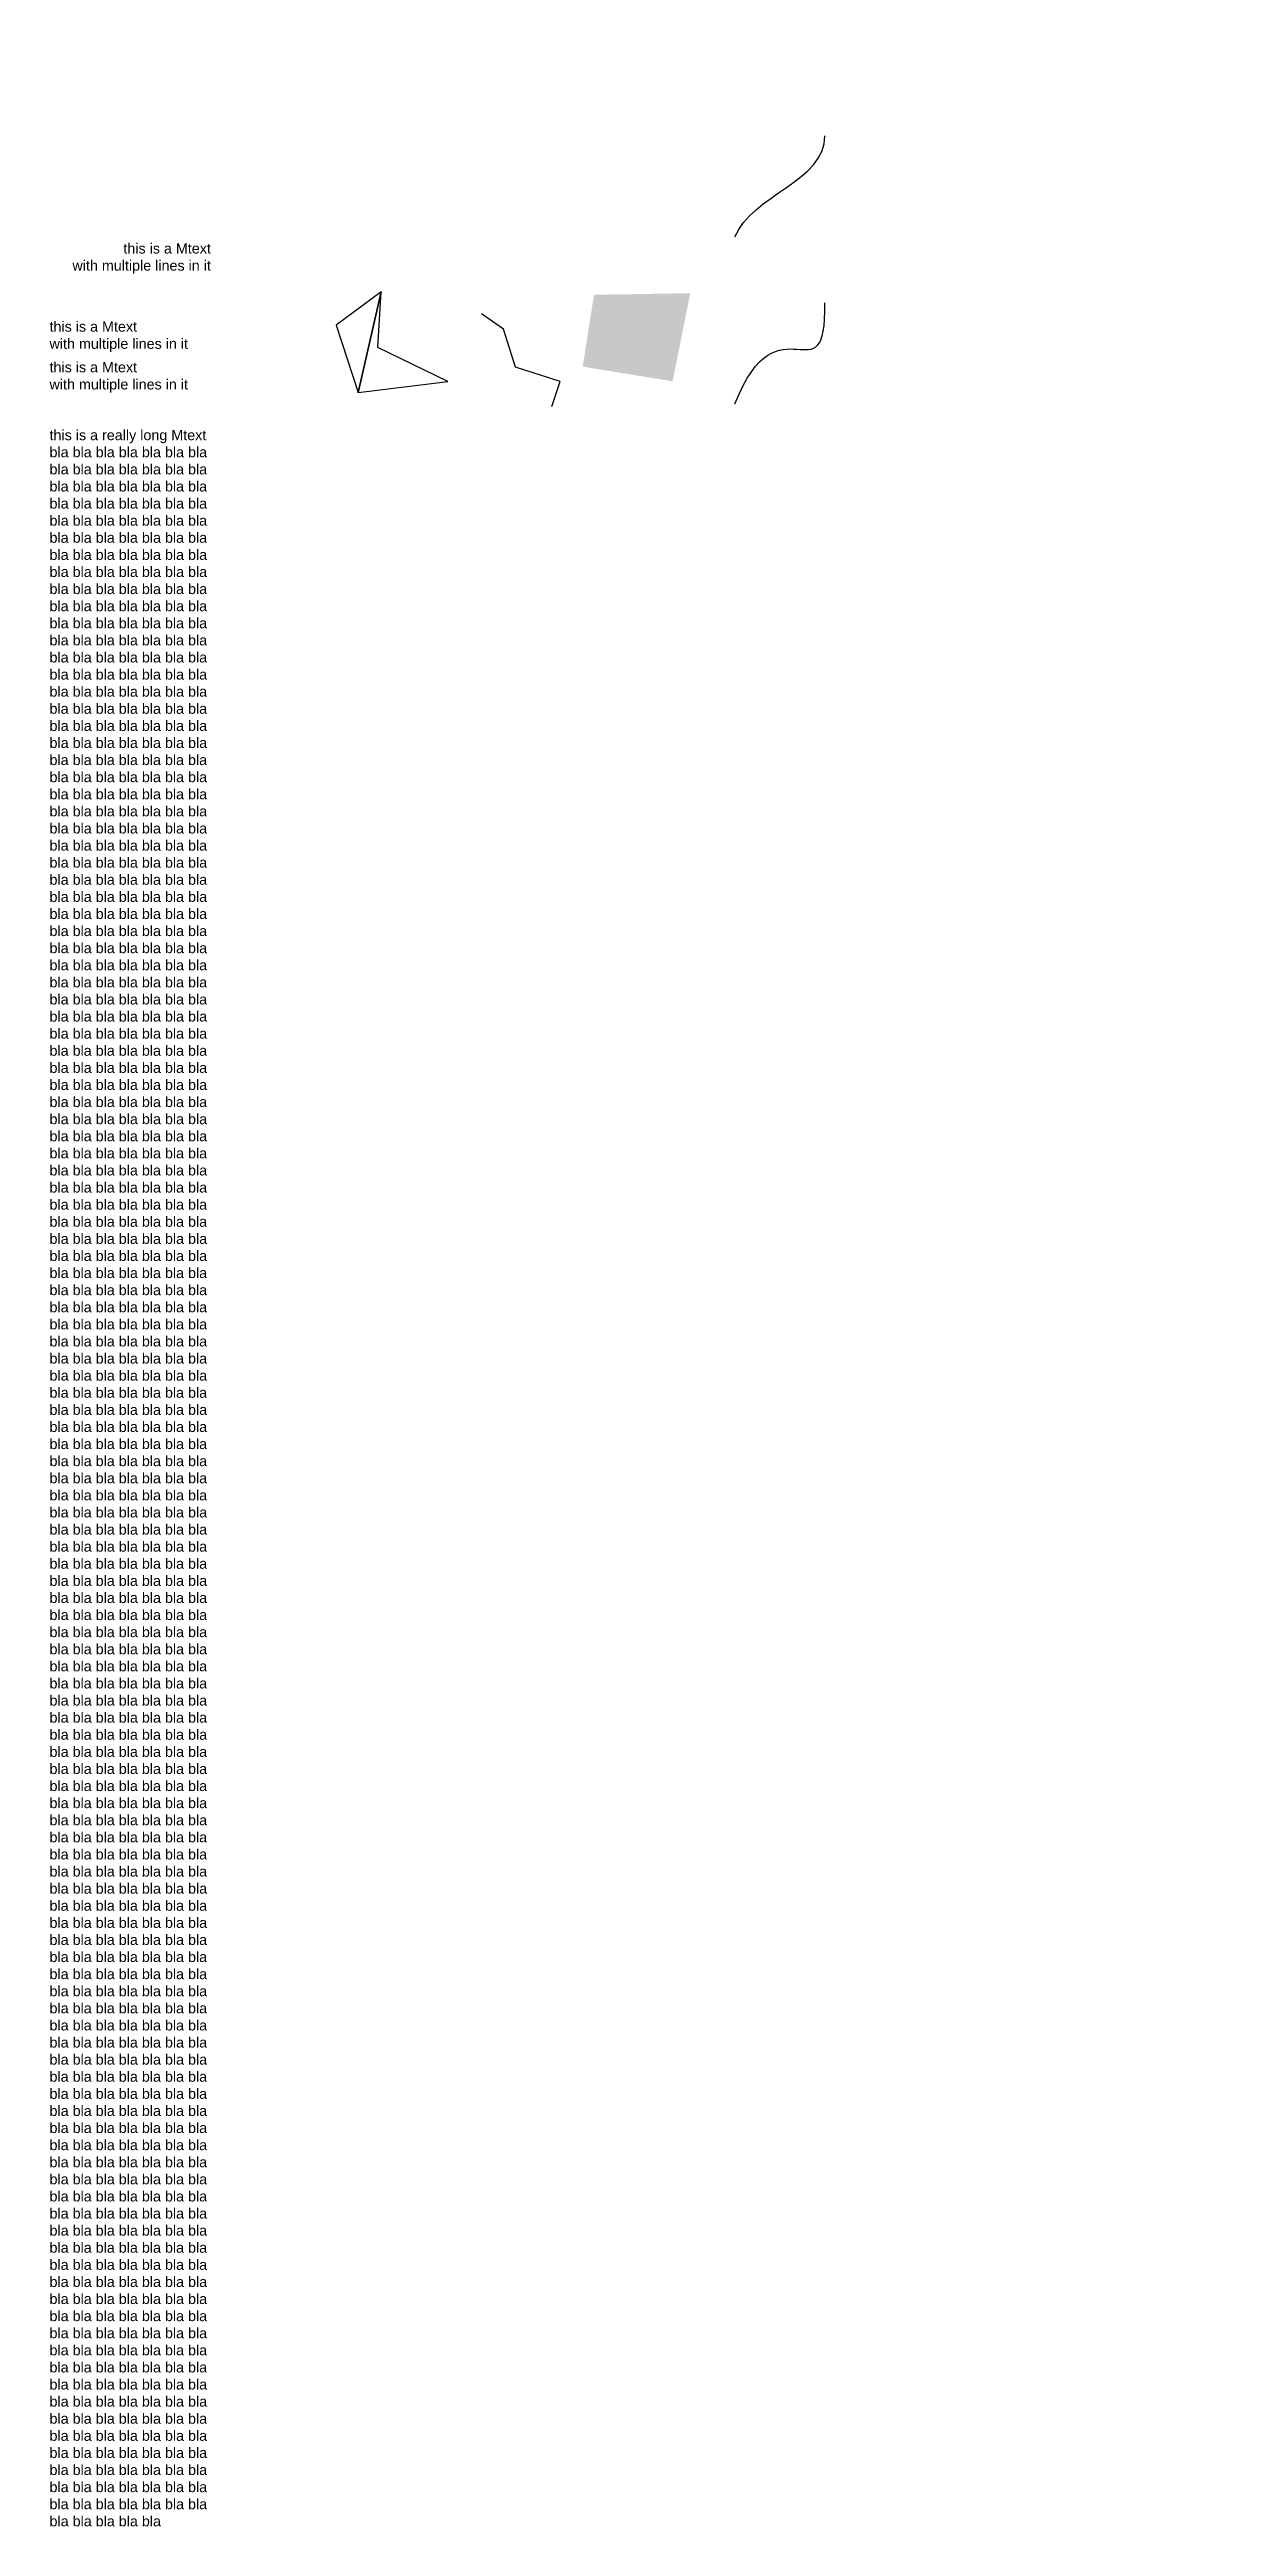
# Model space of a CAD drawing. Header units: inches. Extents: x 0 to 1852, y -566 to 111.
# Drawn here: x 183.6 to 298.1, y -205.8 to 35.7 of the extents above; entities that cross this region are included whole.
import ezdxf

# ---------------------------------------------------------------- set-up
doc = ezdxf.new("R2010")
doc.units = ezdxf.units.IN
doc.header["$MEASUREMENT"] = 0
doc.set_wipeout_variables(frame=1)
doc.styles.get("Standard").update_dxf_attribs({"font": 'arial.ttf'})

msp = doc.modelspace()

# ---------------------------------------------------------------- texts
at = {"char_height": 1}
for s, insert, attachment_point in [('this is a Mtext^Jwith multiple lines in it', (199.33034, 15.3261), 6), ('this is a Mtext^Jwith multiple lines in it', (183.58893, 9.18756), 1), ('this is a Mtext^Jwith multiple lines in it', (183.58893, 5.22637), 1), ('this is a really long Mtext^Jbla bla bla bla bla bla bla bla bla bla bla bla bla bla bla bla bla bla bla bla bla bla bla bla bla bla bla bla bla bla bla bla bla bla bla bla bla bla bla bla bla bla bla bla bla bla bla bla bla bla bla bla bla bla bla bla bla bla bla bla bla bla bla bla bla bla bla bla bla bla bla bla bla bla bla bla bla bla bla bla bla bla bla bla bla bla bla bla bla bla bla bla bla bla bla bla bla bla bla bla bla bla bla bla bla bla bla bla bla bla bla bla bla bla bla bla bla bla bla bla bla bla bla bla bla bla bla bla bla bla bla bla bla bla bla bla bla bla bla bla bla bla bla bla bla bla bla bla bla bla bla bla bla bla bla bla bla bla bla bla bla bla bla bla bla bla bla bla bla bla bla bla bla bla bla bla bla bla bla bla bla bla bla bla bla bla bla bla bla bla bla bla bla bla bla bla bla bla bla bla bla bla bla bla bla bla bla bla bla bla bla bla bla bla bla bla bla bla bla bla bla bla bla bla bla bla bla bla bla bla bla bla bla bla bla bla bla bla bla bla bla bla bla bla bla bla bla bla bla bla bla bla bla bla bla bla bla bla bla bla bla bla bla bla bla bla bla bla bla bla bla bla bla bla bla bla bla bla bla bla bla bla bla bla bla bla bla bla bla bla bla bla bla bla bla bla bla bla bla bla bla bla bla bla bla bla bla bla bla bla bla bla bla bla bla bla bla bla bla bla bla bla bla bla bla bla bla bla bla bla bla bla bla bla bla bla bla bla bla bla bla bla bla bla bla bla bla bla bla bla bla bla bla bla bla bla bla bla bla bla bla bla bla bla bla bla bla bla bla bla bla bla bla bla bla bla bla bla bla bla bla bla bla bla bla bla bla bla bla bla bla bla bla bla bla bla bla bla bla bla bla bla bla bla bla bla bla bla bla bla bla bla bla bla bla bla bla bla bla bla bla bla bla bla bla bla bla bla bla bla bla bla bla bla bla bla bla bla bla bla bla bla bla bla bla bla bla bla bla bla bla bla bla bla bla bla bla bla bla bla bla bla bla bla bla bla bla bla bla bla bla bla bla bla bla bla bla bla bla bla bla bla bla bla bla bla bla bla bla bla bla bla bla bla bla bla bla bla bla bla bla bla bla bla bla bla bla bla bla bla bla bla bla bla bla bla bla bla bla bla bla bla bla bla bla bla bla bla bla bla bla bla bla bla bla bla bla bla bla bla bla bla bla bla bla bla bla bla bla bla bla bla bla bla bla bla bla bla bla bla bla bla bla bla bla bla bla bla bla bla bla bla bla bla bla bla bla bla bla bla bla bla bla bla bla bla bla bla bla bla bla bla bla bla bla bla bla bla bla bla bla bla bla bla bla bla bla bla bla bla bla bla bla bla bla bla bla bla bla bla bla bla bla bla bla bla bla bla bla bla bla bla bla bla bla bla bla bla bla bla bla bla bla bla bla bla bla bla bla bla bla bla bla bla bla bla bla bla bla bla bla bla bla bla bla bla bla bla bla bla bla bla bla bla bla bla bla bla bla bla bla bla bla bla bla bla bla bla bla bla bla bla bla bla bla bla bla bla bla bla bla bla bla bla bla bla bla bla bla bla bla bla bla bla bla bla bla bla bla bla bla bla bla bla bla bla bla bla bla bla bla bla bla bla bla bla bla bla bla bla bla bla bla bla bla bla bla bla bla bla bla bla bla bla bla bla bla bla bla bla bla bla bla bla bla bla bla bla bla bla bla bla bla bla bla bla bla bla bla bla bla bla bla bla bla bla bla bla bla bla bla bla bla bla bla bla bla bla bla bla bla bla bla bla bla bla bla bla bla bla bla bla bla bla bla bla bla bla bla bla bla bla bla bla bla bla bla bla bla bla bla bla bla bla bla bla bla bla bla bla bla bla bla bla bla bla bla bla bla bla bla bla', (183.58893, -1.38638), 1)]:
    msp.add_mtext_dynamic_manual_height_columns(s, width=15.7414142, gutter_width=110.22317, heights=[0], dxfattribs=dict(at, insert=insert, attachment_point=attachment_point))

# ---------------------------------------------------------------- linework, layer by layer
msp.add_polyline3d([(232.60172, 0.89269, 0), (233.41499, 3.34859, 5.4786), (229.03211, 4.73612, 0), (227.87884, 8.43359, 5.4786), (225.74495, 9.92291, 0)])
at = {"start_tangent": (12.764940979, 32.48687154), "end_tangent": (-0.490238931, 29.353149111)}
msp.add_spline([(250.45879, 17.42602), (259.22455, 27.2875)], degree=3, dxfattribs=at)
msp.add_open_spline([(250.45879, 1.15715), (254.71377, 11.9861), (259.38796, 1.23424), (259.22455, 11.01863)], degree=3)
at = {"transparency": 33554534}
msp.add_solid([(235.60643, 4.78576), (244.37219, 3.34859), (236.70215, 11.7915), (246.09573, 11.93745)], dxfattribs=at)

msp.set_redraw_order([(e.dxf.handle, doc.entitydb.next_handle()) for e in msp.query("TEXT MTEXT ATTDEF DIMENSION ARC_DIMENSION")])  # texts and dimensions are drawn at this point

# ---------------------------------------------------------------- meshes
mesh = msp.add_polyface()
corners = [(213.69203, 2.25287), (222.45779, 3.34859), (215.60373, 6.63575), (215.94455, 12.07588), (211.5625, 8.82719)]
mesh.append_faces([[corners[k] for k in face] for face in [(0, 3, 4)]], dxfattribs={"vtx0": -1})
mesh.append_faces([[corners[k] for k in face] for face in [(0, 1, 2, 3)]], dxfattribs={"vtx3": -1})

# ---------------------------------------------------------------- wipeouts: each hides what was drawn before it
msp.add_wipeout([(271.92113, 3.98812), (298.11334, 4.23977), (295.72079, 26.51069), (272.67667, 35.69587)])

doc.saveas('drawing.dxf')
